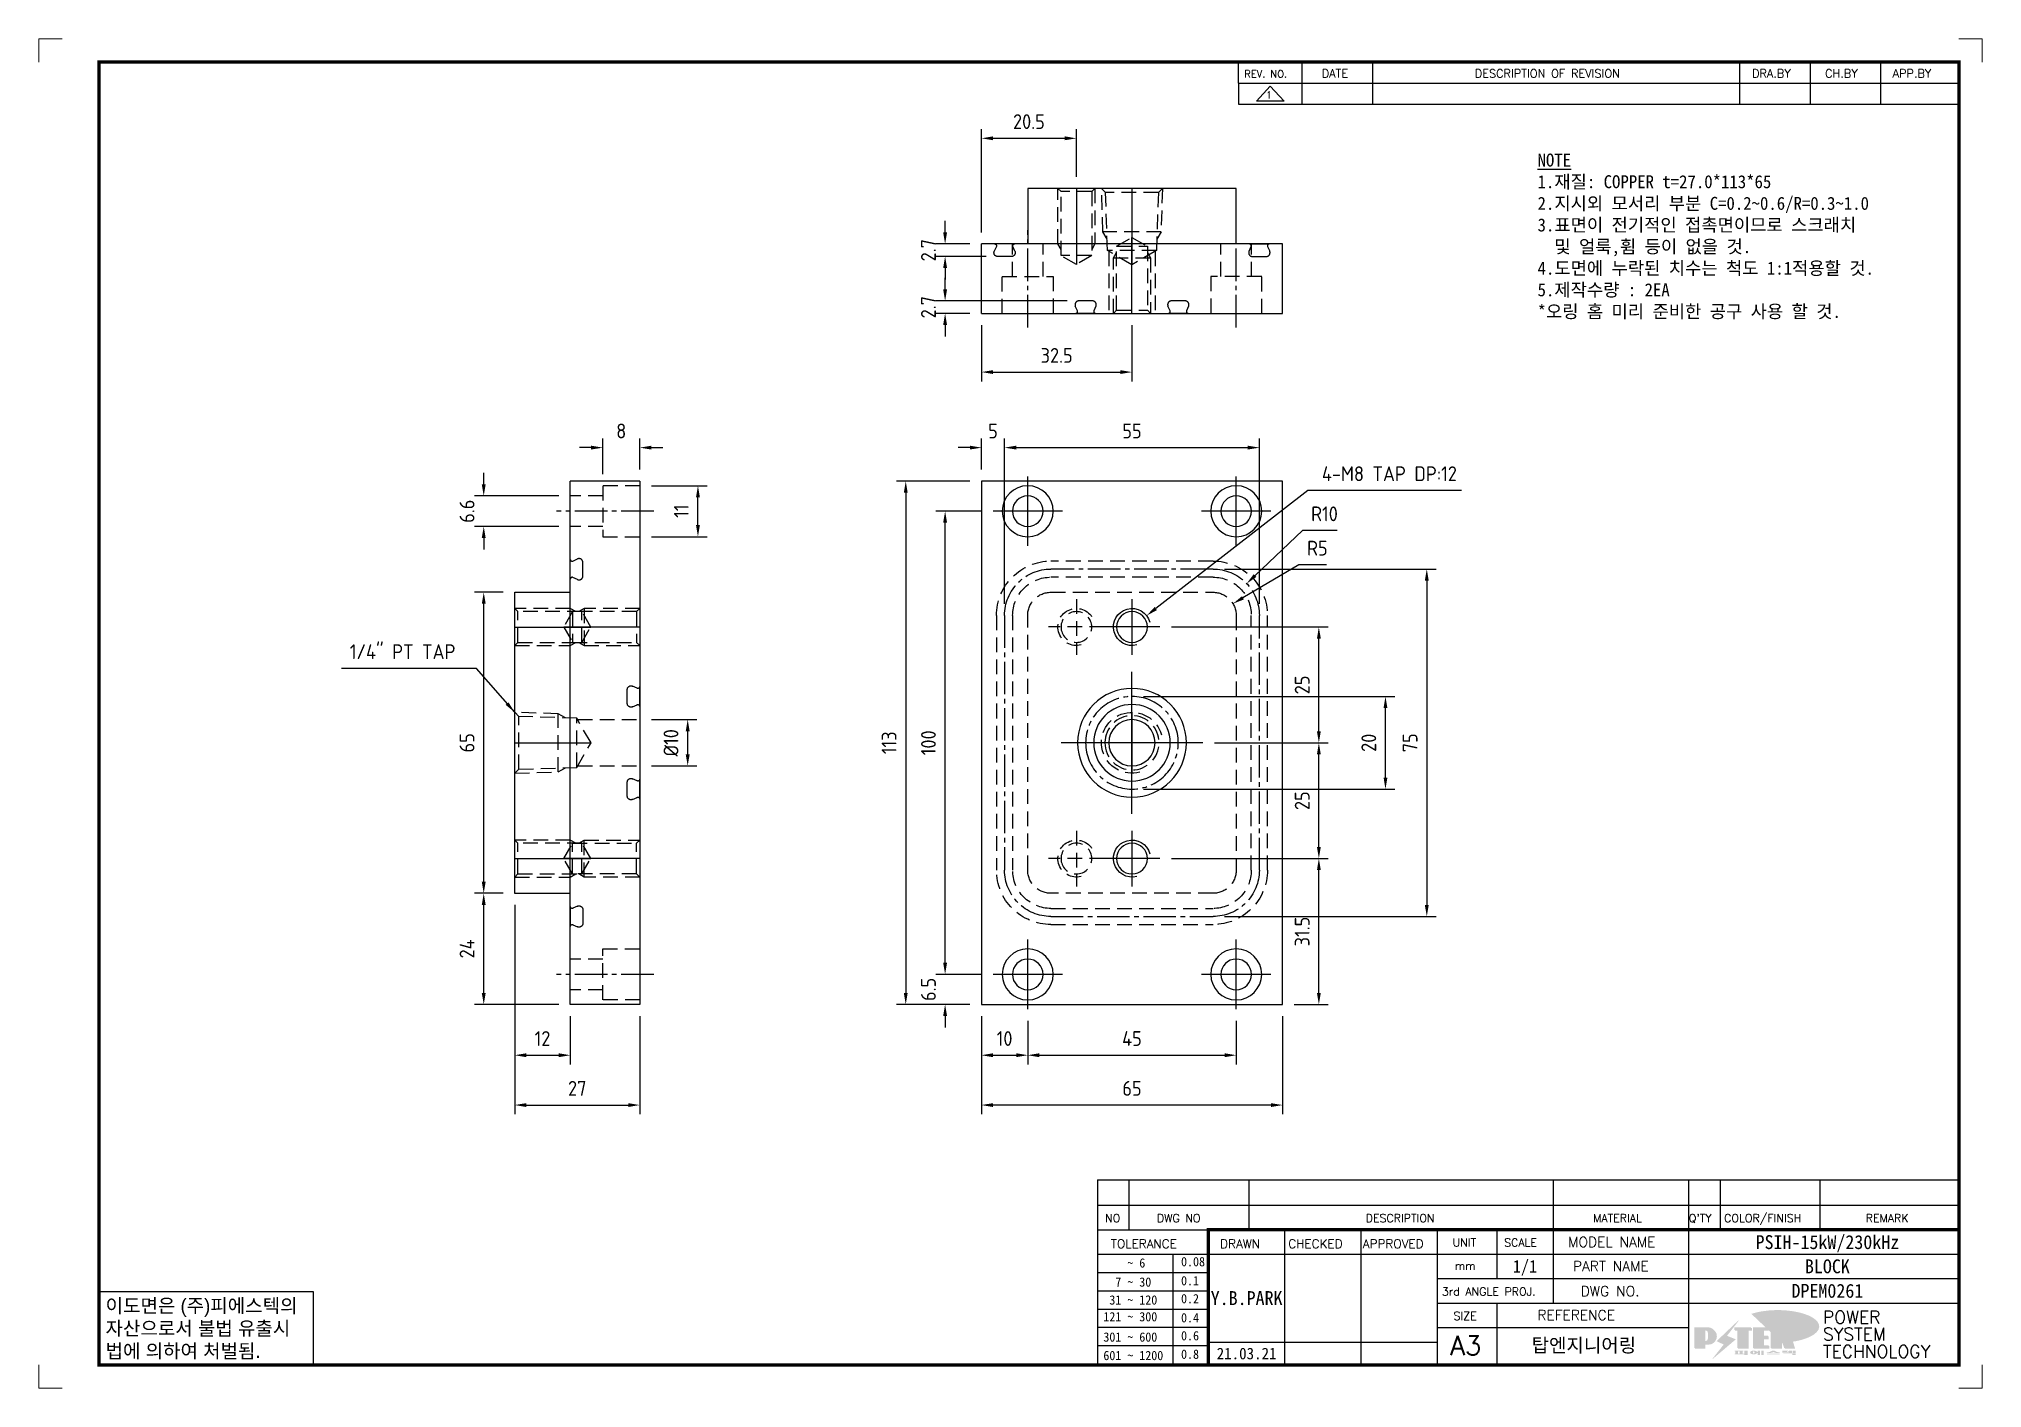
# Model space of a CAD drawing. Header units: millimetres. Extents: x -4251 to 2609, y -1673 to 4048.
# Drawn here: x 1030.8 to 1450.3, y -331.3 to -40 of the extents above; entities that cross this region are included whole.
import ezdxf
from ezdxf.enums import TextEntityAlignment as Align

# ---------------------------------------------------------------- set-up
doc = ezdxf.new("R2010")
doc.units = ezdxf.units.MM
for name, pattern in [('CENTER', [50.8, 31.75, -6.35, 6.35, -6.35]), ('CENTER1', [10, 7, -1, 1, -1]), ('HIDDEN2', [4.7625, 3.175, -1.5875]), ('HIDDENX2', [19.05, 12.7, -6.35])]:
    doc.linetypes.add(name, pattern=pattern)
for name, color, linetype in [('CENTER', 1, 'CENTER'), ('FORMAT-1', 7, 'Continuous'), ('line', 3, 'Continuous'), ('THIN', 3, 'Continuous')]:
    doc.layers.add(name, color=color, linetype=linetype)
doc.styles.add('h1', font='')
doc.styles.add('HAN', font='')
doc.styles.add('RC', font='simplex.shx')
doc.styles.add('ROMANT', font='simplex.shx')
doc.styles.add('RT', font='simplex.shx', dxfattribs={"oblique": 15})
doc.styles.get("Standard").update_dxf_attribs({"font": 'ISOCP.SHX', "bigfont": 'WHGTXT.SHX'})
doc.styles.get('h1').set_extended_font_data('New Gulim')
doc.styles.get('HAN').set_extended_font_data('GulimChe')
doc.dimstyles.new('PS-1', dxfattribs={"dimtxt": 3.2, "dimasz": 2.5, "dimexe": 2, "dimexo": 2.5, "dimgap": 2, "dimtad": 1, "dimtoh": 1, "dimrnd": 0.05, "dimzin": 12, "dimdsep": 46, "dimtxsty": 'Standard', "dimcen": 0, "dimclrt": 2, "dimazin": 3, "dimtfac": 1, "dimtofl": 0, "dimtmove": 0, "dimatfit": 3, "dimfxl": 0, "dimtolj": 1, "dimtzin": 0, "dimarcsym": 0})

msp = doc.modelspace()

# ---------------------------------------------------------------- texts
at = {"color": 2, "insert": (1354.2958, -64.7385, -0.0001), "char_height": 2.800095, "attachment_point": 1, "style": 'HAN'}
msp.add_mtext_dynamic_manual_height_columns('{\\LNOTE\\P}1.재질: COPPER t=27.0*113*65\\P2.지시외 모서리 부분 C=0.2~0.6/R=0.3~1.0\\P3.표면이 전기적인 접촉면이므로 스크래치\\P  및 얼룩,휨 등이 없을 것.\\P4.도면에 누락된 치수는 척도 1:1적용할 것.\\P{\\C1;5.제작수량 : 2EA\\P*오링 홈 미리 준비한 공구 사용 할 것.}', width=794.617376, gutter_width=769.2954, heights=[449.7266], dxfattribs=at)
at = {"color": 2, "insert": (1120.7088, -173.8814), "char_height": 3.2, "attachment_point": 9}
msp.add_mtext('\\A1;1/4" PT TAP', dxfattribs=at)

# ---------------------------------------------------------------- blocks, each defined once
blk = doc.blocks.new('*D781')
at = {"color": 0, "lineweight": -2}
for p, q in [((1234.24, -250.94), (1234.24, -261.39)), ((1244.24, -251.94), (1244.24, -261.39)), ((1236.74, -259.39), (1241.74, -259.39))]:
    blk.add_line(p, q, dxfattribs=at)
at = {"color": 0}
for points in [[(1236.74, -258.97), (1236.74, -259.81), (1234.24, -259.39)], [(1241.74, -258.97), (1241.74, -259.81), (1244.24, -259.39)]]:
    blk.add_solid(points, dxfattribs=at)
at = {"layer": 'DEFPOINTS', "color": 0}
for p in [(1234.24, -248.44), (1244.24, -249.44), (1244.24, -259.39)]:
    blk.add_point(p, dxfattribs=at)
at = {"color": 2, "insert": (1239.24, -255.79), "char_height": 3.2, "attachment_point": 5}
blk.add_mtext('\\A1;10', dxfattribs=at)
blk = doc.blocks.new('*D782')
at = {"color": 0, "lineweight": -2}
for p, q in [((1244.24, -251.94), (1244.24, -261.39)), ((1289.24, -251.94), (1289.24, -261.39)), ((1246.74, -259.39), (1286.74, -259.39))]:
    blk.add_line(p, q, dxfattribs=at)
at = {"color": 0}
for points in [[(1246.74, -258.97), (1246.74, -259.81), (1244.24, -259.39)], [(1286.74, -258.97), (1286.74, -259.81), (1289.24, -259.39)]]:
    blk.add_solid(points, dxfattribs=at)
at = {"layer": 'DEFPOINTS', "color": 0}
for p in [(1244.24, -249.44), (1289.24, -249.44), (1289.24, -259.39)]:
    blk.add_point(p, dxfattribs=at)
at = {"color": 2, "insert": (1266.74, -255.79), "char_height": 3.2, "attachment_point": 5}
blk.add_mtext('\\A1;45', dxfattribs=at)
blk = doc.blocks.new('*D783')
at = {"color": 0, "lineweight": -2}
for p, q in [((1234.24, -250.94), (1234.24, -272.15)), ((1299.24, -250.94), (1299.24, -272.15)), ((1296.74, -270.15), (1236.74, -270.15))]:
    blk.add_line(p, q, dxfattribs=at)
at = {"color": 0}
for points in [[(1236.74, -269.74), (1236.74, -270.57), (1234.24, -270.15)], [(1296.74, -269.74), (1296.74, -270.57), (1299.24, -270.15)]]:
    blk.add_solid(points, dxfattribs=at)
at = {"layer": 'DEFPOINTS', "color": 0}
for p in [(1234.24, -248.44), (1299.24, -248.44), (1234.24, -270.15)]:
    blk.add_point(p, dxfattribs=at)
at = {"color": 2, "insert": (1266.74, -266.55), "char_height": 3.2, "attachment_point": 5}
blk.add_mtext('\\A1;65', dxfattribs=at)
blk = doc.blocks.new('*D784')
at = {"color": 0, "lineweight": -2}
for p, q in [((1226.4, -239.44), (1226.4, -236.94)), ((1234.24, -241.94), (1224.4, -241.94)), ((1231.74, -248.44), (1224.4, -248.44)), ((1226.4, -250.94), (1226.4, -253.44))]:
    blk.add_line(p, q, dxfattribs=at)
at = {"color": 0}
for points in [[(1225.98, -239.44), (1226.82, -239.44), (1226.4, -241.94)], [(1225.98, -250.94), (1226.82, -250.94), (1226.4, -248.44)]]:
    blk.add_solid(points, dxfattribs=at)
at = {"layer": 'DEFPOINTS', "color": 0}
for p in [(1226.4, -241.94), (1236.74, -241.94), (1234.24, -248.44)]:
    blk.add_point(p, dxfattribs=at)
at = {"color": 2, "insert": (1222.8, -245.19), "char_height": 3.2, "attachment_point": 5, "rotation": 90}
blk.add_mtext('\\A1;6.5', dxfattribs=at)
blk = doc.blocks.new('*D785')
at = {"color": 0, "lineweight": -2}
for p, q in [((1234.24, -141.94), (1224.4, -141.94)), ((1226.4, -239.44), (1226.4, -144.44)), ((1234.24, -241.94), (1224.4, -241.94))]:
    blk.add_line(p, q, dxfattribs=at)
at = {"color": 0}
for points in [[(1225.98, -144.44), (1226.82, -144.44), (1226.4, -141.94)], [(1225.98, -239.44), (1226.82, -239.44), (1226.4, -241.94)]]:
    blk.add_solid(points, dxfattribs=at)
at = {"layer": 'DEFPOINTS', "color": 0}
for p in [(1226.4, -141.94), (1236.74, -141.94), (1236.74, -241.94)]:
    blk.add_point(p, dxfattribs=at)
at = {"color": 2, "insert": (1222.8, -191.94), "char_height": 3.2, "attachment_point": 5, "rotation": 90}
blk.add_mtext('\\A1;100', dxfattribs=at)
blk = doc.blocks.new('*D786')
at = {"color": 0, "lineweight": -2}
for p, q in [((1231.74, -135.44), (1215.9, -135.44)), ((1217.9, -137.94), (1217.9, -245.94)), ((1231.74, -248.44), (1215.9, -248.44))]:
    blk.add_line(p, q, dxfattribs=at)
at = {"color": 0}
for points in [[(1217.49, -137.94), (1218.32, -137.94), (1217.9, -135.44)], [(1217.49, -245.94), (1218.32, -245.94), (1217.9, -248.44)]]:
    blk.add_solid(points, dxfattribs=at)
at = {"layer": 'DEFPOINTS', "color": 0}
for p in [(1234.24, -135.44), (1217.9, -248.44), (1234.24, -248.44)]:
    blk.add_point(p, dxfattribs=at)
at = {"color": 2, "insert": (1214.3, -191.94), "char_height": 3.2, "attachment_point": 5, "rotation": 90}
blk.add_mtext('\\A1;113', dxfattribs=at)
blk = doc.blocks.new('*D787')
at = {"color": 0, "lineweight": -2}
for p, q in [((1275.24, -216.94), (1309.08, -216.94)), ((1307.08, -245.94), (1307.08, -219.44)), ((1301.74, -248.44), (1309.08, -248.44))]:
    blk.add_line(p, q, dxfattribs=at)
at = {"color": 0}
for points in [[(1306.67, -219.44), (1307.5, -219.44), (1307.08, -216.94)], [(1306.67, -245.94), (1307.5, -245.94), (1307.08, -248.44)]]:
    blk.add_solid(points, dxfattribs=at)
at = {"layer": 'DEFPOINTS', "color": 0}
for p in [(1272.74, -216.94), (1307.08, -216.94), (1299.24, -248.44)]:
    blk.add_point(p, dxfattribs=at)
at = {"color": 2, "insert": (1303.48, -232.69), "char_height": 3.2, "attachment_point": 5, "rotation": 90}
blk.add_mtext('\\A1;31.5', dxfattribs=at)
blk = doc.blocks.new('*D788')
at = {"color": 0, "lineweight": -2}
for p, q in [((1284.57, -191.94), (1309.08, -191.94)), ((1307.08, -214.44), (1307.08, -194.44)), ((1275.24, -216.94), (1309.08, -216.94))]:
    blk.add_line(p, q, dxfattribs=at)
at = {"color": 0}
for points in [[(1306.67, -194.44), (1307.5, -194.44), (1307.08, -191.94)], [(1306.67, -214.44), (1307.5, -214.44), (1307.08, -216.94)]]:
    blk.add_solid(points, dxfattribs=at)
at = {"layer": 'DEFPOINTS', "color": 0}
for p in [(1282.07, -191.94), (1307.08, -191.94), (1272.74, -216.94)]:
    blk.add_point(p, dxfattribs=at)
at = {"color": 2, "insert": (1303.48, -204.44), "char_height": 3.2, "attachment_point": 5, "rotation": 90}
blk.add_mtext('\\A1;25', dxfattribs=at)
blk = doc.blocks.new('*D789')
at = {"color": 0, "lineweight": -2}
for p, q in [((1275.24, -166.94), (1309.08, -166.94)), ((1307.08, -189.44), (1307.08, -169.44)), ((1284.57, -191.94), (1309.08, -191.94))]:
    blk.add_line(p, q, dxfattribs=at)
at = {"color": 0}
for points in [[(1306.67, -169.44), (1307.5, -169.44), (1307.08, -166.94)], [(1306.67, -189.44), (1307.5, -189.44), (1307.08, -191.94)]]:
    blk.add_solid(points, dxfattribs=at)
at = {"layer": 'DEFPOINTS', "color": 0}
for p in [(1272.74, -166.94), (1307.08, -166.94), (1282.07, -191.94)]:
    blk.add_point(p, dxfattribs=at)
at = {"color": 2, "insert": (1303.48, -179.44), "char_height": 3.2, "attachment_point": 5, "rotation": 90}
blk.add_mtext('\\A1;25', dxfattribs=at)
blk = doc.blocks.new('*D800')
at = {"color": 0, "lineweight": -2}
for p, q in [((1133.49, -226.94), (1133.49, -261.39)), ((1145.49, -250.94), (1145.49, -261.39)), ((1135.99, -259.39), (1142.99, -259.39))]:
    blk.add_line(p, q, dxfattribs=at)
at = {"color": 0}
for points in [[(1135.99, -258.97), (1135.99, -259.81), (1133.49, -259.39)], [(1142.99, -258.97), (1142.99, -259.81), (1145.49, -259.39)]]:
    blk.add_solid(points, dxfattribs=at)
at = {"layer": 'DEFPOINTS', "color": 0}
for p in [(1133.49, -224.44), (1145.49, -248.44), (1145.49, -259.39)]:
    blk.add_point(p, dxfattribs=at)
at = {"color": 2, "insert": (1139.49, -255.79), "char_height": 3.2, "attachment_point": 5}
blk.add_mtext('\\A1;12', dxfattribs=at)
blk = doc.blocks.new('*D801')
at = {"color": 0, "lineweight": -2}
for p, q in [((1133.49, -226.94), (1133.49, -272.15)), ((1160.49, -250.94), (1160.49, -272.15)), ((1135.99, -270.15), (1157.99, -270.15))]:
    blk.add_line(p, q, dxfattribs=at)
at = {"color": 0}
for points in [[(1135.99, -269.74), (1135.99, -270.57), (1133.49, -270.15)], [(1157.99, -269.74), (1157.99, -270.57), (1160.49, -270.15)]]:
    blk.add_solid(points, dxfattribs=at)
at = {"layer": 'DEFPOINTS', "color": 0}
for p in [(1133.49, -224.44), (1160.49, -248.44), (1160.49, -270.15)]:
    blk.add_point(p, dxfattribs=at)
at = {"color": 2, "insert": (1146.99, -266.55), "char_height": 3.2, "attachment_point": 5}
blk.add_mtext('\\A1;27', dxfattribs=at)
blk = doc.blocks.new('*D790')
at = {"color": 0, "lineweight": -2}
for p, q in [((1130.99, -224.44), (1124.8, -224.44)), ((1126.8, -245.94), (1126.8, -226.94)), ((1142.99, -248.44), (1124.8, -248.44))]:
    blk.add_line(p, q, dxfattribs=at)
at = {"color": 0}
for points in [[(1126.38, -226.94), (1127.22, -226.94), (1126.8, -224.44)], [(1126.38, -245.94), (1127.22, -245.94), (1126.8, -248.44)]]:
    blk.add_solid(points, dxfattribs=at)
at = {"layer": 'DEFPOINTS', "color": 0}
for p in [(1126.8, -224.44), (1133.49, -224.44), (1145.49, -248.44)]:
    blk.add_point(p, dxfattribs=at)
at = {"color": 2, "insert": (1123.2, -236.44), "char_height": 3.2, "attachment_point": 5, "rotation": 90}
blk.add_mtext('\\A1;24', dxfattribs=at)
blk = doc.blocks.new('*D802')
at = {"color": 0, "lineweight": -2}
for p, q in [((1130.99, -159.44), (1124.8, -159.44)), ((1126.8, -221.94), (1126.8, -161.94)), ((1130.99, -224.44), (1124.8, -224.44))]:
    blk.add_line(p, q, dxfattribs=at)
at = {"color": 0}
for points in [[(1126.38, -161.94), (1127.22, -161.94), (1126.8, -159.44)], [(1126.38, -221.94), (1127.22, -221.94), (1126.8, -224.44)]]:
    blk.add_solid(points, dxfattribs=at)
at = {"layer": 'DEFPOINTS', "color": 0}
for p in [(1126.8, -159.44), (1133.49, -159.44), (1133.49, -224.44)]:
    blk.add_point(p, dxfattribs=at)
at = {"color": 2, "insert": (1123.2, -191.94), "char_height": 3.2, "attachment_point": 5, "rotation": 90}
blk.add_mtext('\\A1;65', dxfattribs=at)
blk = doc.blocks.new('*D791')
at = {"color": 0, "lineweight": -2}
for p, q in [((1302.77, -153.52), (1290.7, -160.64)), ((1308.74, -153.52), (1302.77, -153.52))]:
    blk.add_line(p, q, dxfattribs=at)
at = {"color": 0}
blk.add_solid([(1290.49, -160.28), (1290.91, -160.99), (1288.55, -161.9)], dxfattribs=at)
at = {"layer": 'DEFPOINTS', "color": 0}
for p in [(1288.55, -161.9), (1284.24, -164.44)]:
    blk.add_point(p, dxfattribs=at)
at = {"color": 2, "insert": (1306.76, -149.92), "char_height": 3.2, "attachment_point": 5}
blk.add_mtext('\\A1;R5', dxfattribs=at)
blk = doc.blocks.new('*D803')
at = {"color": 0, "lineweight": -2}
for p, q in [((1162.99, -136.44), (1175.04, -136.44)), ((1173.04, -144.94), (1173.04, -138.94)), ((1162.99, -147.44), (1175.04, -147.44))]:
    blk.add_line(p, q, dxfattribs=at)
at = {"color": 0}
for points in [[(1172.63, -138.94), (1173.46, -138.94), (1173.04, -136.44)], [(1172.63, -144.94), (1173.46, -144.94), (1173.04, -147.44)]]:
    blk.add_solid(points, dxfattribs=at)
at = {"layer": 'DEFPOINTS', "color": 0}
for p in [(1160.49, -136.44), (1173.04, -136.44), (1160.49, -147.44)]:
    blk.add_point(p, dxfattribs=at)
at = {"color": 2, "insert": (1169.44, -141.94), "char_height": 3.2, "attachment_point": 5, "rotation": 90}
blk.add_mtext('\\A1;11', dxfattribs=at)
blk = doc.blocks.new('*D804')
at = {"color": 0, "lineweight": -2}
for p, q in [((1126.8, -136.14), (1126.8, -133.64)), ((1142.99, -138.64), (1124.8, -138.64)), ((1142.99, -145.24), (1124.8, -145.24)), ((1126.8, -147.74), (1126.8, -150.24))]:
    blk.add_line(p, q, dxfattribs=at)
at = {"color": 0}
for points in [[(1126.38, -136.14), (1127.22, -136.14), (1126.8, -138.64)], [(1126.38, -147.74), (1127.22, -147.74), (1126.8, -145.24)]]:
    blk.add_solid(points, dxfattribs=at)
at = {"layer": 'DEFPOINTS', "color": 0}
for p in [(1126.8, -138.64), (1145.49, -138.64), (1145.49, -145.24)]:
    blk.add_point(p, dxfattribs=at)
at = {"color": 2, "insert": (1123.2, -141.94), "char_height": 3.2, "attachment_point": 5, "rotation": 90}
blk.add_mtext('\\A1;6.6', dxfattribs=at)
blk = doc.blocks.new('*D805')
at = {"color": 0, "lineweight": -2}
for p, q in [((1149.99, -128.22), (1147.49, -128.22)), ((1152.49, -133.94), (1152.49, -126.22)), ((1160.49, -132.94), (1160.49, -126.22)), ((1162.99, -128.22), (1165.49, -128.22))]:
    blk.add_line(p, q, dxfattribs=at)
at = {"color": 0}
for points in [[(1149.99, -127.8), (1149.99, -128.63), (1152.49, -128.22)], [(1162.99, -127.8), (1162.99, -128.63), (1160.49, -128.22)]]:
    blk.add_solid(points, dxfattribs=at)
at = {"layer": 'DEFPOINTS', "color": 0}
for p in [(1160.49, -128.22), (1152.49, -136.44), (1160.49, -135.44)]:
    blk.add_point(p, dxfattribs=at)
at = {"color": 2, "insert": (1156.49, -124.62), "char_height": 3.2, "attachment_point": 5}
blk.add_mtext('\\A1;8', dxfattribs=at)
blk = doc.blocks.new('*D792')
at = {"color": 0, "lineweight": -2}
for p, q in [((1304.7, -137.48), (1271.88, -162.96)), ((1337.91, -137.48), (1304.7, -137.48))]:
    blk.add_line(p, q, dxfattribs=at)
at = {"color": 0}
blk.add_solid([(1271.62, -162.63), (1272.13, -163.29), (1269.9, -164.49)], dxfattribs=at)
at = {"layer": 'DEFPOINTS', "color": 0}
for p in [(1269.9, -164.49), (1263.58, -169.4)]:
    blk.add_point(p, dxfattribs=at)
at = {"color": 2, "insert": (1322.31, -133.86), "char_height": 3.2, "attachment_point": 5}
blk.add_mtext('\\A1;4-M8 TAP DP:12', dxfattribs=at)
blk = doc.blocks.new('*D793')
at = {"color": 0, "lineweight": -2}
for p, q in [((1226.4, -94.05), (1226.4, -91.55)), ((1252.75, -96.55), (1224.4, -96.55)), ((1231.74, -99.25), (1224.4, -99.25)), ((1226.4, -101.75), (1226.4, -104.25))]:
    blk.add_line(p, q, dxfattribs=at)
at = {"color": 0}
for points in [[(1225.98, -94.05), (1226.82, -94.05), (1226.4, -96.55)], [(1225.98, -101.75), (1226.82, -101.75), (1226.4, -99.25)]]:
    blk.add_solid(points, dxfattribs=at)
at = {"layer": 'DEFPOINTS', "color": 0}
for p in [(1226.4, -99.25), (1234.24, -99.25), (1255.25, -96.55)]:
    blk.add_point(p, dxfattribs=at)
at = {"color": 2, "insert": (1222.8, -97.9), "char_height": 3.2, "attachment_point": 5, "rotation": 90}
blk.add_mtext('\\A1;2.7', dxfattribs=at)
blk = doc.blocks.new('*D794')
at = {"color": 0, "lineweight": -2}
for p, q in [((1226.4, -81.75), (1226.4, -79.25)), ((1231.74, -84.25), (1224.4, -84.25)), ((1235.25, -86.95), (1224.4, -86.95)), ((1226.4, -89.45), (1226.4, -91.95))]:
    blk.add_line(p, q, dxfattribs=at)
at = {"color": 0}
for points in [[(1225.98, -81.75), (1226.82, -81.75), (1226.4, -84.25)], [(1225.98, -89.45), (1226.82, -89.45), (1226.4, -86.95)]]:
    blk.add_solid(points, dxfattribs=at)
at = {"layer": 'DEFPOINTS', "color": 0}
for p in [(1226.4, -84.25), (1234.24, -84.25), (1237.75, -86.95)]:
    blk.add_point(p, dxfattribs=at)
at = {"color": 2, "insert": (1222.8, -85.6), "char_height": 3.2, "attachment_point": 5, "rotation": 90}
blk.add_mtext('\\A1;2.7', dxfattribs=at)
blk = doc.blocks.new('*D795')
at = {"color": 0, "lineweight": -2}
for p, q in [((1231.74, -128.22), (1229.24, -128.22)), ((1234.24, -132.94), (1234.24, -126.22)), ((1239.24, -161.94), (1239.24, -126.22)), ((1241.74, -128.22), (1244.24, -128.22))]:
    blk.add_line(p, q, dxfattribs=at)
at = {"color": 0}
for points in [[(1231.74, -127.8), (1231.74, -128.63), (1234.24, -128.22)], [(1241.74, -127.8), (1241.74, -128.63), (1239.24, -128.22)]]:
    blk.add_solid(points, dxfattribs=at)
at = {"layer": 'DEFPOINTS', "color": 0}
for p in [(1239.24, -128.22), (1234.24, -135.44), (1239.24, -164.44)]:
    blk.add_point(p, dxfattribs=at)
at = {"color": 2, "insert": (1236.74, -124.62), "char_height": 3.2, "attachment_point": 5}
blk.add_mtext('\\A1;5', dxfattribs=at)
blk = doc.blocks.new('*D796')
at = {"color": 0, "lineweight": -2}
for p, q in [((1239.24, -161.94), (1239.24, -126.22)), ((1241.74, -128.22), (1291.74, -128.22)), ((1294.24, -161.94), (1294.24, -126.22))]:
    blk.add_line(p, q, dxfattribs=at)
at = {"color": 0}
for points in [[(1241.74, -127.8), (1241.74, -128.63), (1239.24, -128.22)], [(1291.74, -127.8), (1291.74, -128.63), (1294.24, -128.22)]]:
    blk.add_solid(points, dxfattribs=at)
at = {"layer": 'DEFPOINTS', "color": 0}
for p in [(1294.24, -128.22), (1239.24, -164.44), (1294.24, -164.44)]:
    blk.add_point(p, dxfattribs=at)
at = {"color": 2, "insert": (1266.74, -124.62), "char_height": 3.2, "attachment_point": 5}
blk.add_mtext('\\A1;55', dxfattribs=at)
blk = doc.blocks.new('*D797')
at = {"color": 0, "lineweight": -2}
for p, q in [((1303.57, -146.11), (1293.31, -155.84)), ((1311.01, -146.11), (1303.57, -146.11))]:
    blk.add_line(p, q, dxfattribs=at)
at = {"color": 0}
blk.add_solid([(1293.02, -155.54), (1293.6, -156.14), (1291.5, -157.56)], dxfattribs=at)
at = {"layer": 'DEFPOINTS', "color": 0}
for p in [(1291.5, -157.56), (1284.24, -164.44)]:
    blk.add_point(p, dxfattribs=at)
at = {"color": 2, "insert": (1308.29, -142.51), "char_height": 3.2, "attachment_point": 5}
blk.add_mtext('\\A1;R10', dxfattribs=at)
blk = doc.blocks.new('*D806')
at = {"color": 0, "lineweight": -2}
for p, q in [((1162.99, -186.94), (1172.83, -186.94)), ((1170.83, -194.44), (1170.83, -189.44)), ((1162.99, -196.94), (1172.83, -196.94))]:
    blk.add_line(p, q, dxfattribs=at)
at = {"color": 0}
for points in [[(1170.41, -189.44), (1171.25, -189.44), (1170.83, -186.94)], [(1170.41, -194.44), (1171.25, -194.44), (1170.83, -196.94)]]:
    blk.add_solid(points, dxfattribs=at)
at = {"layer": 'DEFPOINTS', "color": 0}
for p in [(1160.49, -186.94), (1170.83, -186.94), (1160.49, -196.94)]:
    blk.add_point(p, dxfattribs=at)
at = {"color": 2, "insert": (1167.23, -191.94), "char_height": 3.2, "attachment_point": 5, "rotation": 90}
blk.add_mtext('\\A1;%%c10', dxfattribs=at)
blk = doc.blocks.new('re3')
at = {"color": 180}
for p, q in [((0, 0), (0, -4.55)), ((6.87, -0.64), (3.86, -3.91)), ((9.88, -3.91), (3.86, -3.91)), ((6.87, -0.64), (9.88, -3.91)), ((13.74, -4.55), (13.74, 0)), ((28.97, -4.55), (28.97, 0)), ((108.25, -4.55), (108.25, 0)), ((123.49, -4.55), (123.49, 0)), ((138.64, -4.55), (138.64, 0)), ((0, -4.55), (155.53, -4.55))]:
    blk.add_line(p, q, dxfattribs=at)
at = {"color": 2, "style": 'RC', "oblique": 15}
blk.add_attdef('REV.NO', text='', height=1.56, dxfattribs=at).set_placement((6.59, -2.56), align=Align.MIDDLE_CENTER)
blk.add_attdef('-1', text='', height=1.56, dxfattribs=at).set_placement((9.37, -1.66), align=Align.MIDDLE_LEFT)
at = {"color": 2, "style": 'HAN'}
for tag, p in [('REV.-DATE', (21.36, -2.28)), ('DRA.BY', (115.87, -2.28)), ('CH.BY', (131.07, -2.28)), ('APP.BY', (147.09, -2.28))]:
    blk.add_attdef(tag, text='', height=2.5, dxfattribs=at).set_placement(p, align=Align.MIDDLE_CENTER)
blk.add_attdef('DESCRIPTION-OF-REVISION', text='', height=2.5, dxfattribs=at).set_placement((31.61, -2.28), align=Align.MIDDLE_LEFT)
blk = doc.blocks.new('no3')
at = {"color": 180}
for p, q in [((0, 5.5), (0, 0)), ((0, 5.5), (186, 5.5)), ((6.79, 5.5), (6.79, 0)), ((32.74, 0.11), (32.74, 5.5)), ((98.4, 5.5), (98.4, 0)), ((127.61, 5.5), (127.61, 0)), ((134.43, 5.5), (134.43, 0)), ((155.98, 5.5), (155.98, 0))]:
    blk.add_line(p, q, dxfattribs=at)
at = {"color": 2, "style": 'HAN'}
for tag, p in [('PART-NO', (19.76, 2.75)), ('MATERIAL', (111.38, 2.75)), ("Q'TY", (131.02, 2.75)), ('COLOR/FINISH', (145.2, 2.75)), ('REMARK', (170.76, 2.75))]:
    blk.add_attdef(tag, text='', height=2.9, dxfattribs=at).set_placement(p, align=Align.MIDDLE_CENTER)
blk.add_attdef('DESCRIPTION', text='', height=2.9, dxfattribs=at).set_placement((34.51, 2.75), align=Align.MIDDLE_LEFT)
at = {"color": 2, "style": 'RT', "oblique": 15}
blk.add_attdef('NO', text='', height=1.74, dxfattribs=at).set_placement((3.38, 2.51), align=Align.MIDDLE_CENTER)
blk = doc.blocks.new('t3')
for p, q in [((0, 15.88), (46.25, 15.88)), ((0, 15.88), (0, 0)), ((46.25, 15.88), (46.25, 0)), ((0, 0), (46.25, 0))]:
    blk.add_line(p, q)
at = {"color": 1, "style": 'h1'}
for s, p in [('이도면은 (주)피에스텍의', (1.4, 11.29)), ('자산으로서 불법 유출시', (1.4, 6.41)), ('법에 의하여 처벌됨.', (1.4, 1.52))]:
    blk.add_text(s, height=3, dxfattribs=at).set_placement(p)
blk = doc.blocks.new('new LOGO')
at = {"layer": 'line'}
h = blk.add_hatch(color=1, dxfattribs=at)
h.paths.add_polyline_path([(41.5, 16.4), (54.3, 16.4, 1), (54.3, 82.9), (0, 82.9), (0, -0.1), (41.5, -0.1)])
h.paths.add_polyline_path([(41.5, 27.9), (41.5, 71.9), (43.6, 71.9, -0.414214), (54.6, 60.9), (54.6, 38.9, -0.414214), (43.6, 27.9)], flags=16)
h.paths.add_polyline_path([(214.7, 71.9), (227.5, 71.9), (227.5, 82.9), (159.7, 82.9), (159.7, 71.9), (172.5, 71.9), (172.5, -0.1), (214.7, -0.1)])
h.paths.add_polyline_path([(276, 37.4), (294.8, 37.4), (294.8, 49.1), (276, 49.1), (276, 71.9), (294.8, 71.9), (294.8, 82.9), (234.5, 82.9), (234.5, -0.1), (297, -0.1), (297, 10.9), (276, 10.9)])
h.paths.add_polyline_path([(347.2, 35.2), (359.7, -0.1), (400.5, -0.1), (379.6, 66.8), (399.7, 82.9), (380.6, 82.9), (347.2, 61.6), (347.2, 82.9), (305.5, 82.9), (305.5, -0.1), (347.2, -0.1)])
h = blk.add_hatch(color=250, dxfattribs=at)
h.paths.add_polyline_path([(44.5, 69.4), (46.6, 69.4, -0.129793), (52, 68, 0.221832), (43.6, 71.9), (41.5, 71.9), (41.5, 27.9), (43.6, 27.9, 0.02048), (44.5, 28)], flags=17)
h.paths.add_polyline_path([(44.5, 13.9), (57.3, 13.9, 0.72362), (77.1, 73.9, -0.679777), (54.3, 16.4), (41.5, 16.4), (41.5, -0.1), (3, -0.1), (3, -2.6), (44.5, -2.6)])
h.paths.add_polyline_path([(117.9, 14.2), (71.5, -44.4), (77.1, -39.6), (120.8, 15.6), (92, 28.9), (173.3, 106), (177.5, 111.4), (89.1, 27.6)])
h.paths.add_polyline_path([(162.7, 71.9), (162.7, 69.4), (172.5, 69.4), (172.5, 71.9)], flags=17)
h.paths.add_polyline_path([(217.7, 69.4), (230.5, 69.4), (230.5, 80.4), (227.5, 80.4), (227.5, 71.9), (214.7, 71.9), (214.7, -0.1), (175.5, -0.1), (175.5, -2.6), (217.7, -2.6)])
h.paths.add_polyline_path([(297.8, 46.6), (294.8, 46.6), (294.8, 37.4), (276, 37.4), (276, 10.9), (279, 10.9), (279, 34.9), (297.8, 34.9)])
h.paths.add_polyline_path([(300, 8.4), (297, 8.4), (297, -0.1), (237.5, -0.1), (237.5, -2.6), (300, -2.6)])
h.paths.add_polyline_path([(297.8, 80.4), (294.8, 80.4), (294.8, 71.9), (276, 71.9), (276, 49.1), (279, 49.1), (279, 69.4), (297.8, 69.4)])
h.paths.add_polyline_path([(350.2, 80.4), (347.2, 80.4), (347.2, 61.6), (350.2, 63.5)])
h.paths.add_polyline_path([(350.2, 26.7), (347.2, 35.2), (347.2, -0.1), (308.5, -0.1), (308.5, -2.6), (350.2, -2.6)])
h.paths.add_polyline_path([(402.7, 80.4), (396.5, 80.4), (379.6, 66.8), (400.5, -0.1), (361.8, -0.1), (362.7, -2.6), (403.5, -2.6), (382.6, 64.3)])
blk.add_hatch(color=5, dxfattribs=at).paths.add_polyline_path([(166.3, 35), (131, 49), (180.4, 112.7), (92, 28.9), (120.8, 15.6), (74.4, -43)])
h = blk.add_hatch(color=253, dxfattribs=at)
edge = h.paths.add_edge_path()
edge.add_ellipse((333.9, 86.4), major_axis=(-165.9, 0), ratio=0.39426, start_angle=111.51268, end_angle=334.46902)
edge.add_ellipse((314.1, 81.2), major_axis=(-153.7, 0), ratio=0.40699, start_angle=121.30662, end_angle=327.74369, ccw=False)
edge.add_line((394, 27.8), (394.7, 25.6))
h = blk.add_hatch(color=250, dxfattribs=at)
edge = h.paths.add_edge_path()
edge.add_ellipse((237.8, -17.6), major_axis=(-14.3, 0), ratio=0.526336, start_angle=192.2456, end_angle=269.07481)
edge.add_line((238.1, -10.1), (237.6, -10.1))
edge.add_ellipse((237.8, -17.6), major_axis=(-14.3, 0), ratio=0.526336, start_angle=270.92519, end_angle=449.07481)
edge.add_line((237.6, -25.1), (238.1, -25.1))
edge.add_ellipse((237.8, -17.6), major_axis=(-14.3, 0), ratio=0.526336, start_angle=450.92519, end_angle=527.7544)
edge.add_line((251.7, -19.2), (254.1, -19.2))
edge.add_line((254.1, -19.2), (254.1, -27.1))
edge.add_line((254.1, -27.1), (263.1, -27.1))
edge.add_line((263.1, -27.1), (263.1, -10.1))
edge.add_line((263.1, -10.1), (254.1, -10.1))
edge.add_line((254.1, -10.1), (254.1, -16))
edge.add_line((254.1, -16), (251.7, -16))
h.paths.add_polyline_path([(241, -16.4), (241, -18.7, -1), (234.4, -18.7), (234.4, -16.4, -1)], flags=16)
h.paths.add_polyline_path([(278.2, -10.1), (268.1, -10.1), (268.1, -27.1), (278.2, -27.1)])
h.paths.add_polyline_path([(310.3, -10.1), (310.3, -11.1, -0.157169), (289.3, -17.5), (294, -19.9, 0.128407), (316.3, -15.9, 0.128407), (338.6, -19.9), (343.3, -17.5, -0.157169), (322.2, -11.1), (322.2, -10.1)])
h.paths.add_polyline_path([(342.1, -25.1), (342.1, -22.3), (290.4, -22.3), (290.4, -25.1)])
h.paths.add_polyline_path([(352, -10.1), (352, -16.2, 0.414214), (354, -18.2), (378.7, -18.2), (378.7, -19.6), (390.2, -19.6), (390.2, -10.1), (378.7, -10.1), (378.7, -13.6), (374.7, -13.6), (374.7, -15.1), (378.7, -15.1), (378.7, -16.2), (364.7, -16.2), (364.7, -15.1), (371.2, -15.1), (371.2, -13.6), (364.7, -13.6), (364.7, -12.6), (374.7, -12.6), (374.7, -10.1)])
h.paths.add_polyline_path([(393.8, -10.1), (393.8, -19.6), (405, -19.6), (405, -10.1)])
h.paths.add_polyline_path([(405, -27.1), (405, -20.9), (356.8, -20.9), (356.8, -23), (391.8, -23), (391.8, -27.1)])
h.paths.add_polyline_path([(200.4, -10.1), (200.4, -22.3), (193.2, -22.3), (193.2, -12.6), (196.6, -12.6), (196.6, -10.1), (161, -10.1), (161, -12.6), (164.5, -12.6), (164.5, -22.3), (161, -22.3), (161, -25.1), (200.4, -25.1), (200.4, -27.1), (213.9, -27.1), (213.9, -10.1)])
h.paths.add_polyline_path([(182, -12.6), (175.6, -12.6), (175.6, -22.3), (182, -22.3)], flags=17)
blk = doc.blocks.new('format-3')
at = {"color": 3, "lineweight": 9}
for p, q in [((0, 286.3), (0, 291.3)), ((5, 291.3), (0, 291.3)), ((414.5, 291.3), (419.5, 291.3)), ((419.5, 286.3), (419.5, 291.3)), ((0, 5), (0, 0)), ((419.5, 5), (419.5, 0)), ((5, 0), (0, 0)), ((414.5, 0), (419.5, 0))]:
    blk.add_line(p, q, dxfattribs=at)
at = {"color": 180}
for p, q in [((258.97, 281.75), (258.97, 286.3)), ((272.71, 281.75), (272.71, 286.3)), ((287.94, 281.75), (287.94, 286.3)), ((367.22, 281.75), (367.22, 286.3)), ((382.45, 281.75), (382.45, 286.3)), ((397.61, 281.75), (397.61, 286.3)), ((258.97, 281.75), (414.5, 281.75)), ((228.5, 39.49), (228.5, 5)), ((228.5, 39.49), (414.5, 39.49)), ((235.29, 39.49), (235.29, 34.21)), ((261.24, 34.21), (261.24, 39.49)), ((326.9, 39.49), (326.9, 34.21)), ((356.11, 39.49), (356.11, 34.21)), ((362.93, 39.49), (362.93, 34.21)), ((384.48, 39.49), (384.48, 34.21)), ((228.5, 34.21), (252.48, 34.21)), ((268.96, 5), (268.96, 34.21)), ((285.45, 5), (285.45, 34.21)), ((301.94, 5), (301.94, 34.21)), ((314.72, 34.21), (314.72, 23.65)), ((326.9, 34.21), (326.9, 18.37)), ((356.11, 34.21), (356.11, 5)), ((228.5, 28.93), (252.48, 28.93)), ((244.89, 5.23), (244.89, 28.93)), ((252.48, 28.93), (414.5, 28.93)), ((228.5, 24.98), (252.48, 24.98)), ((228.5, 21.03), (252.48, 21.03)), ((301.94, 23.65), (414.5, 23.65)), ((228.5, 17.08), (252.48, 17.08)), ((301.94, 18.37), (414.5, 18.37)), ((314.72, 18.37), (314.72, 5)), ((228.5, 13.13), (252.48, 13.13)), ((301.94, 13.09), (356.11, 13.09)), ((228.5, 9.18), (252.48, 9.18)), ((252.48, 9.95), (301.94, 9.95))]:
    blk.add_line(p, q, dxfattribs=at)
at = {"const_width": 0.7}
blk.add_lwpolyline([(252.48, 5), (252.48, 34.21), (414.5, 34.21)], dxfattribs=at)
at = {"layer": 'FORMAT-1', "const_width": 0.7}
blk.add_lwpolyline([(13, 5), (13, 286.3), (414.5, 286.3), (414.5, 5)], close=True, dxfattribs=at)
blk.add_blockref('t3', (13, 5))
at = {"xscale": 0.05400000000000027, "yscale": 0.05400000000000027, "zscale": 0.05400000000000027}
blk.add_blockref('new LOGO', (357.35, 8.65), dxfattribs=at)
at = {"color": 2}
for s, height, style, p in [('REV. NO.', 1.56, 'RC', (260.23, 282.95)), ('DATE', 1.788, 'RC', (276.95, 282.94)), ('DESCRIPTION OF REVISION', 1.7875, 'RC', (309.98, 282.94)), ('DRA.BY', 1.788, 'RC', (369.83, 282.94)), ('CH.BY', 1.788, 'RC', (385.59, 282.94)), ('APP.BY', 1.788, 'RC', (400.18, 282.94)), ('COLOR/FINISH', 1.7424, 'RC', (363.8, 35.83)), ('NO', 1.742, 'RC', (230.16, 35.83)), ('DWG NO', 1.742, 'RC', (241.36, 35.83)), ('DESCRIPTION', 1.7424, 'RC', (286.43, 35.83)), ('MATERIAL', 1.742, 'RC', (335.52, 35.83)), ("Q'TY", 1.742, 'RC', (356.17, 35.83)), ('REMARK', 1.742, 'RC', (394.37, 35.83)), (' TOLERANCE', 1.9, 'RC', (230.11, 30.22)), ('DRAWN', 1.9, 'RC', (255, 30.22)), ('CHECKED', 1.9, 'RC', (269.71, 30.22)), ('APPROVED', 1.9, 'RC', (285.8, 30.22)), ('UNIT', 1.742, 'RC', (305.19, 30.55)), ('SCALE', 1.742, 'RC', (316.32, 30.55)), ('MODEL NAME', 2.178, 'RC', (330.12, 30.46)), ('    ~ 6', 2, 'HAN', (229.8, 26.03)), ('0.08', 2, 'HAN', (246.57, 26.31)), ('mm', 1.742, 'RC', (305.67, 25.56)), ('PART NAME', 2.178, 'RC', (331.17, 25.24)), ('  7 ~ 30', 2, 'HAN', (229.8, 21.91)), ('0.1', 2, 'HAN', (246.57, 22.2)), ('3rd ANGLE PROJ.', 1.7424, 'RC', (302.87, 19.97)), ('DWG NO.', 2.178, 'RC', (332.84, 19.85)), (' 31 ~ 120', 2, 'HAN', (229.8, 18.04)), ('0.2', 2, 'HAN', (246.57, 18.32)), ('REFERENCE', 2.178, 'RC', (323.52, 14.69)), ('121 ~ 300', 2, 'HAN', (229.8, 14.42)), ('0.4', 2, 'HAN', (246.57, 14.2)), ('SIZE', 1.742, 'RC', (305.39, 14.71)), ('301 ~ 600', 2, 'HAN', (229.8, 10.04)), ('0.6', 2, 'HAN', (246.57, 10.32)), ('601 ~ 1200', 2, 'HAN', (229.8, 6.05)), ('0.8', 2, 'HAN', (246.57, 6.33))]:
    blk.add_text(s, height=height, dxfattribs=dict(at, style=style)).set_placement(p)
at = {"style": 'ROMANT'}
for s, p in [('SYSTEM', (385.15, 10.31)), ('POWER', (385.15, 13.96)), ('TECHNOLOGY', (385.15, 6.56))]:
    blk.add_text(s, height=2.7, dxfattribs=at).set_placement(p)
at = {"color": 2, "lineweight": 25, "style": 'RC'}
blk.add_text('A3', height=4.182, dxfattribs=at).set_placement((304.61, 7.14))
at = {"style": 'HAN'}
for tag, height, p in [('MODEL-NAME', 3, (386.1, 31.53)), ('SCALE', 2.7, (320.81, 26.29)), ('PART-NAME', 3, (386.1, 26.29)), ('CH-BY', 3, (277.21, 19.44)), ('DWG-NO', 3, (386.1, 21.01)), ('DRA-BY', 3, (260.72, 19.44)), ('APP-BY', 3, (293.7, 19.44)), ('DRA-DATE', 2.5, (260.72, 7.47)), ('CH-DATE', 2.5, (277.21, 7.47)), ('APP-DATE', 2.5, (293.7, 7.47)), ('관련업체', 3, (333.52, 9.26))]:
    blk.add_attdef(tag, text='', height=height, dxfattribs=at).set_placement(p, align=Align.MIDDLE_CENTER)
blk = doc.blocks.new('A$C4A8E0548')
at = {"color": 2, "linetype": 'HIDDENX2'}
for p, q in [((-2.23, 1.13), (-1.78, 2.14)), ((-2.14, 2.7), (2.14, 2.7)), ((-1.5, 0), (1.5, 0)), ((1.78, 2.14), (2.23, 1.13))]:
    blk.add_line(p, q, dxfattribs=at)
for centre, radius, start, end in [((-1.5, 0.8), 0.8, 156, 228.5904), ((-2.14, 2.3), 0.4, 336, 90), ((-1.5, 0.8), 0.8, 228.5904, 270), ((1.5, 0.8), 0.8, 270, 311.4096), ((2.14, 2.3), 0.4, 90, 204), ((1.5, 0.8), 0.8, 311.4096, 24)]:
    blk.add_arc(centre, radius, start, end, dxfattribs=at)
blk = doc.blocks.new('A$C747E3D60')
at = {"color": 1}
for p, q in [((0, 9), (-45, 9)), ((-45, 9), (-45, -3)), ((0, -3), (0, 9)), ((10, -3), (-55, -3)), ((-55, -18), (-55, -3)), ((10, -18), (10, -3))]:
    blk.add_line(p, q, dxfattribs=at)
at = {"color": 1, "linetype": 'CENTER1'}
for p, q in [((-45, -21), (-45, 0)), ((0, -21), (0, 0))]:
    blk.add_line(p, q, dxfattribs=at)
at = {"color": 2, "linetype": 'HIDDEN2'}
for p, q in [((-48.3, -10), (-48.3, -3)), ((-41.7, -10), (-41.7, -3)), ((-16.22, -0.4), (-28.78, -0.4)), ((-25.82, -3.5), (-19.18, -3.5)), ((-3.3, -10), (-3.3, -3)), ((3.3, -10), (3.3, -3)), ((-17.2, -4.41), (-27.8, -4.41)), ((-27.5, -4.59), (-27.5, -18)), ((-26.5, -6), (-18.5, -6)), ((-17.5, -4.59), (-17.5, -18))]:
    blk.add_line(p, q, dxfattribs=at)
at = {"color": 250, "linetype": 'HIDDEN2'}
for p, q in [((-30.5, -3, 0), (-38.5, -3, 0)), ((-31.18, -5.5, 0), (-37.82, -5.5, 0))]:
    blk.add_line(p, q, dxfattribs=at)
at = {"color": 250, "linetype": 'HIDDEN2', "elevation": 0}
for points in [[(-37.82, -4.17), (-38.5, -3), (-38.5, 9)], [(-30.5, 9), (-31.18, 8.32), (-37.82, 8.32), (-38.5, 9)], [(-30.5, 9), (-30.5, -3), (-31.18, -4.17)], [(-31.18, 8.32), (-31.18, -5.5), (-34.5, -7.42), (-37.82, -5.5), (-37.82, 8.32)]]:
    blk.add_lwpolyline(points, dxfattribs=at)
at = {"color": 2, "linetype": 'HIDDEN2'}
for points in [[(-27.88, -1.97), (-28.78, -0.4), (-29.08, 9)], [(-15.92, 9), (-16.81, 8.12), (-28.19, 8.12), (-29.08, 9)], [(-15.92, 9), (-16.22, -0.4), (-17.12, -1.97)], [(-16.81, 8.12), (-17.2, -4.41), (-22.5, -7.47), (-27.8, -4.41), (-28.19, 8.12)], [(-25.82, -17.32), (-25.82, -3.5), (-22.5, -1.58), (-19.18, -3.5), (-19.18, -17.32)], [(-26.5, -18), (-26.5, -6), (-25.82, -4.83)], [(-19.18, -4.83), (-18.5, -6), (-18.5, -18)], [(-50.5, -18), (-50.5, -10), (-39.5, -10), (-39.5, -18)], [(5.5, -18), (5.5, -10), (-5.5, -10), (-5.5, -18)], [(-26.5, -18), (-25.82, -17.32), (-19.18, -17.32), (-18.5, -18)]]:
    blk.add_lwpolyline(points, dxfattribs=at)
at = {"color": 1}
blk.add_lwpolyline([(-55, -18), (10, -18)], dxfattribs=at)
at = {"layer": 'CENTER', "color": 250}
blk.add_line((-34.5, 9, 0), (-34.5, -7.42, 0), dxfattribs=at)
at = {"layer": 'CENTER'}
for p, q in [((-22.5, 9), (-22.5, -7.47)), ((-22.5, -18), (-22.5, -1.58))]:
    blk.add_line(p, q, dxfattribs=at)
at = {"xscale": -1}
blk.add_blockref('A$C4A8E0548', (-50, -5.7), dxfattribs=at)
blk.add_blockref('A$C4A8E0548', (5, -5.7))
at = {"rotation": 180}
for p in [(-32.5, -15.3), (-12.5, -15.3)]:
    blk.add_blockref('A$C4A8E0548', p, dxfattribs=at)
blk = doc.blocks.new('A$C6E524EA3')
at = {"color": 1}
for p, q in [((0, -106.5), (0, 6.5)), ((15, 6.5), (0, 6.5)), ((-12, -82.5), (-12, -17.5)), ((-12, -17.5), (0, -17.5)), ((0, -82.5), (-12, -82.5)), ((15, -106.5), (0, -106.5))]:
    blk.add_line(p, q, dxfattribs=at)
at = {"color": 1, "linetype": 'CENTER1'}
for p, q in [((18, 0), (-3, 0)), ((18, -100), (-3, -100))]:
    blk.add_line(p, q, dxfattribs=at)
at = {"color": 2, "linetype": 'HIDDEN2'}
for p, q in [((7, 3.3), (0, 3.3)), ((7, -3.3), (0, -3.3)), ((0.5, -21.68), (0.5, -28.32)), ((3, -21), (3, -29)), ((-2.6, -56.28), (-2.6, -43.72)), ((1.41, -55.3), (1.41, -44.7)), ((1.59, -45), (15, -45)), ((1.59, -55), (15, -55)), ((3, -79), (3, -71)), ((0.5, -78.32), (0.5, -71.68)), ((7, -96.7), (0, -96.7)), ((7, -103.3), (0, -103.3))]:
    blk.add_line(p, q, dxfattribs=at)
at = {"color": 250, "linetype": 'HIDDEN2'}
for p, q in [((0, -29), (0, -21)), ((2.5, -28.32), (2.5, -21.68)), ((0, -79), (0, -71)), ((2.5, -78.32), (2.5, -71.68))]:
    blk.add_line(p, q, dxfattribs=at)
at = {"color": 2, "linetype": 'HIDDEN2'}
for points in [[(15, 5.5), (7, 5.5), (7, -5.5), (15, -5.5)], [(14.32, -21.68), (0.5, -21.68), (-1.42, -25), (0.5, -28.32), (14.32, -28.32)], [(15, -21), (3, -21), (1.83, -21.68)], [(15, -21), (14.32, -21.68), (14.32, -28.32), (15, -29)], [(1.83, -28.32), (3, -29), (15, -29)], [(-1.03, -44.62), (-2.6, -43.72), (-12, -43.42)], [(-12, -56.58), (-11.12, -55.69), (-11.12, -44.31), (-12, -43.42)], [(-11.12, -55.69), (1.41, -55.3), (4.47, -50), (1.41, -44.7), (-11.12, -44.31)], [(-12, -56.58), (-2.6, -56.28), (-1.03, -55.38)], [(1.83, -71.68), (3, -71), (15, -71)], [(15, -79), (14.32, -78.32), (14.32, -71.68), (15, -71)], [(14.32, -78.32), (0.5, -78.32), (-1.42, -75), (0.5, -71.68), (14.32, -71.68)], [(15, -79), (3, -79), (1.83, -78.32)], [(15, -105.5), (7, -105.5), (7, -94.5), (15, -94.5)]]:
    blk.add_lwpolyline(points, dxfattribs=at)
at = {"color": 1}
blk.add_lwpolyline([(15, 6.5), (15, -106.5)], dxfattribs=at)
at = {"color": 250, "linetype": 'HIDDEN2'}
for points in [[(1.17, -21.68), (0, -21), (-12, -21)], [(-12, -29), (-11.32, -28.32), (-11.32, -21.68), (-12, -21)], [(-11.32, -28.32), (2.5, -28.32), (4.42, -25), (2.5, -21.68), (-11.32, -21.68)], [(-12, -29), (0, -29), (1.17, -28.32)], [(1.17, -71.68), (0, -71), (-12, -71)], [(-12, -79), (-11.32, -78.32), (-11.32, -71.68), (-12, -71)], [(-11.32, -78.32), (2.5, -78.32), (4.42, -75), (2.5, -71.68), (-11.32, -71.68)], [(-12, -79), (0, -79), (1.17, -78.32)]]:
    blk.add_lwpolyline(points, dxfattribs=at)
at = {"layer": 'CENTER', "color": 250}
for p, q in [((-12, -25), (4.42, -25)), ((-12, -75), (4.42, -75))]:
    blk.add_line(p, q, dxfattribs=at)
at = {"layer": 'CENTER'}
for p, q in [((15, -25), (-1.42, -25)), ((-12, -50), (4.47, -50)), ((15, -75), (-1.42, -75))]:
    blk.add_line(p, q, dxfattribs=at)
at = {"rotation": 90}
blk.add_blockref('A$C4A8E0548', (2.7, -12.53), dxfattribs=at)
at = {"xscale": -1}
for p, rotation in [((12.3, -40), 270), ((12.3, -60), 270), ((2.7, -87.5), 90)]:
    blk.add_blockref('A$C4A8E0548', p, dxfattribs=dict(at, rotation=rotation))
blk = doc.blocks.new('A$C72017674')
at = {"color": 250, "linetype": 'HIDDEN2'}
for p, q in [((6.7, 21.71), (6.7, 9.71)), ((0.7, 15.71), (12.7, 15.71)), ((6.7, -28.29), (6.7, -40.29)), ((0.7, -34.29), (12.7, -34.29))]:
    blk.add_line(p, q, dxfattribs=at)
at = {"color": 1}
blk.add_lwpolyline([(27.2, 47.21), (27.2, -65.79), (-37.8, -65.79), (-37.8, 47.21)], close=True, dxfattribs=at)
at = {"color": 2, "linetype": 'HIDDEN2'}
for points in [[(-22.8, 29.95), (12.2, 29.95, -0.414214), (23.94, 18.21), (23.94, -36.79, -0.414214), (12.2, -48.53), (-22.8, -48.53, -0.414214), (-34.54, -36.79), (-34.54, 18.21, -0.414214)], [(-22.8, 26.47), (12.2, 26.47, -0.414214), (20.46, 18.21), (20.46, -36.79, -0.414214), (12.2, -45.05), (-22.8, -45.05, -0.414214), (-31.06, -36.79), (-31.06, 18.21, -0.414214)], [(-22.8, -41.79), (12.2, -41.79, 0.414214), (17.2, -36.79), (17.2, 18.21, 0.414214), (12.2, 23.21), (-22.8, 23.21, 0.414214), (-27.8, 18.21), (-27.8, -36.79, 0.414214)]]:
    blk.add_lwpolyline(points, format="xyb", close=True, dxfattribs=at)
at = {"color": 1, "linetype": 'CENTER1'}
blk.add_lwpolyline([(-22.8, 28.21), (12.2, 28.21, -0.414214), (22.2, 18.21), (22.2, -36.79, -0.414214), (12.2, -46.79), (-22.8, -46.79, -0.414214), (-32.8, -36.79), (-32.8, 18.21, -0.414214)], format="xyb", close=True, dxfattribs=at)
at = {"color": 1}
for centre, radius in [((-27.8, 40.71), 5.5), ((17.2, 40.71), 5.5), ((-27.8, 40.71), 3.3), ((17.2, 40.71), 3.3), ((-5.3, -9.29), 11.74), ((-5.3, -9.29), 8.26), ((-5.3, -9.29), 5), ((-27.8, -59.29), 5.5), ((17.2, -59.29), 5.5), ((-27.8, -59.29), 3.3), ((17.2, -59.29), 3.3)]:
    blk.add_circle(centre, radius, dxfattribs=at)
for centre in [(-5.3, 15.71), (-5.3, -34.29)]:
    blk.add_circle(centre, 3.32)
at = {"color": 250, "linetype": 'HIDDEN2'}
for centre in [(6.7, 15.71), (6.7, -34.29)]:
    blk.add_circle(centre, 3.32, dxfattribs=at)
at = {"color": 1, "linetype": 'CENTER1'}
blk.add_circle((-5.3, -9.29), 10, dxfattribs=at)
at = {"color": 2, "linetype": 'HIDDEN2'}
blk.add_circle((-5.3, -9.29), 5.85, dxfattribs=at)
at = {"color": 250, "linetype": 'HIDDEN2'}
for centre in [(6.7, 15.71), (6.7, -34.29)]:
    blk.add_arc(centre, 4, 255, 165, dxfattribs=at)
at = {"color": 2, "linetype": 'HIDDEN2'}
blk.add_arc((-5.3, -9.29), 6.58, 255, 165, dxfattribs=at)
at = {"layer": 'CENTER'}
for p, q in [((-27.8, 33.21), (-27.8, 48.21)), ((17.2, 33.21), (17.2, 48.21)), ((-35.3, 40.71), (-20.3, 40.71)), ((9.7, 40.71), (24.7, 40.71)), ((-5.3, 21.71), (-5.3, 9.71)), ((-11.3, 15.71), (0.7, 15.71)), ((-5.3, -24.62), (-5.3, 6.03)), ((-5.3, -2.71), (-5.3, -15.87)), ((-20.63, -9.29), (10.02, -9.29)), ((-11.88, -9.29), (1.28, -9.29)), ((-5.3, -28.29), (-5.3, -40.29)), ((-11.3, -34.29), (0.7, -34.29)), ((-27.8, -66.79), (-27.8, -51.79)), ((17.2, -66.79), (17.2, -51.79)), ((-35.3, -59.29), (-20.3, -59.29)), ((9.7, -59.29), (24.7, -59.29))]:
    blk.add_line(p, q, dxfattribs=at)
at = {"layer": 'THIN'}
for centre in [(-5.3, 15.71), (-5.3, -34.29)]:
    blk.add_arc(centre, 4, 255, 165, dxfattribs=at)
blk = doc.blocks.new('*D915')
at = {"color": 0, "lineweight": -2}
for p, q in [((1269.24, -181.94), (1323.46, -181.94)), ((1321.46, -199.44), (1321.46, -184.44)), ((1269.24, -201.94), (1323.46, -201.94))]:
    blk.add_line(p, q, dxfattribs=at)
at = {"color": 0}
for points in [[(1321.05, -184.44), (1321.88, -184.44), (1321.46, -181.94)], [(1321.05, -199.44), (1321.88, -199.44), (1321.46, -201.94)]]:
    blk.add_solid(points, dxfattribs=at)
at = {"layer": 'DEFPOINTS', "color": 0}
for p in [(1266.74, -181.94), (1321.46, -181.94), (1266.74, -201.94)]:
    blk.add_point(p, dxfattribs=at)
at = {"color": 2, "insert": (1317.86, -191.94), "char_height": 3.2, "attachment_point": 5, "rotation": 90}
blk.add_mtext('\\A1;20', dxfattribs=at)
blk = doc.blocks.new('*D916')
at = {"color": 0, "lineweight": -2}
for p, q in [((1286.74, -154.44), (1332.38, -154.44)), ((1330.38, -156.94), (1330.38, -226.94)), ((1286.74, -229.44), (1332.38, -229.44))]:
    blk.add_line(p, q, dxfattribs=at)
at = {"color": 0}
for points in [[(1329.96, -156.94), (1330.8, -156.94), (1330.38, -154.44)], [(1329.96, -226.94), (1330.8, -226.94), (1330.38, -229.44)]]:
    blk.add_solid(points, dxfattribs=at)
at = {"layer": 'DEFPOINTS', "color": 0}
for p in [(1284.24, -154.44), (1284.24, -229.44), (1330.38, -229.44)]:
    blk.add_point(p, dxfattribs=at)
at = {"color": 2, "insert": (1326.78, -191.94), "char_height": 3.2, "attachment_point": 5, "rotation": 90}
blk.add_mtext('\\A1;75', dxfattribs=at)
blk = doc.blocks.new('*D917')
at = {"color": 0, "lineweight": -2}
for p, q in [((1234.24, -81.75), (1234.24, -59.44)), ((1236.74, -61.44), (1252.24, -61.44)), ((1254.74, -69.75), (1254.74, -59.44))]:
    blk.add_line(p, q, dxfattribs=at)
at = {"color": 0}
for points in [[(1236.74, -61.02), (1236.74, -61.85), (1234.24, -61.44)], [(1252.24, -61.02), (1252.24, -61.85), (1254.74, -61.44)]]:
    blk.add_solid(points, dxfattribs=at)
at = {"layer": 'DEFPOINTS', "color": 0}
for p in [(1254.74, -61.44), (1254.74, -72.25), (1234.24, -84.25)]:
    blk.add_point(p, dxfattribs=at)
at = {"color": 2, "insert": (1244.49, -57.84), "char_height": 3.2, "attachment_point": 5}
blk.add_mtext('\\A1;20.5', dxfattribs=at)
blk = doc.blocks.new('*D918')
at = {"color": 0, "lineweight": -2}
for p, q in [((1234.24, -101.75), (1234.24, -113.91)), ((1266.74, -101.75), (1266.74, -113.91)), ((1236.74, -111.91), (1264.24, -111.91))]:
    blk.add_line(p, q, dxfattribs=at)
at = {"color": 0}
for points in [[(1236.74, -111.49), (1236.74, -112.32), (1234.24, -111.91)], [(1264.24, -111.49), (1264.24, -112.32), (1266.74, -111.91)]]:
    blk.add_solid(points, dxfattribs=at)
at = {"layer": 'DEFPOINTS', "color": 0}
for p in [(1234.24, -99.25), (1266.74, -99.25), (1266.74, -111.91)]:
    blk.add_point(p, dxfattribs=at)
at = {"color": 2, "insert": (1250.49, -108.31), "char_height": 3.2, "attachment_point": 5}
blk.add_mtext('\\A1;32.5', dxfattribs=at)

# ---------------------------------------------------------------- dimensions: what is measured, and where the dimension line sits
for base, p1, p2, picture, middle in [((1254.7409, -61.4367), (1234.2409, -84.2524), (1254.7409, -72.2524), '*D917', (1244.4909, -57.8364)), ((1266.7409, -111.9058), (1234.2409, -99.2524), (1266.7409, -99.2524), '*D918', (1250.4909, -108.3055)), ((1160.4892, -128.2171), (1152.4892, -136.4433), (1160.4892, -135.4433), '*D805', (1156.4892, -124.6171)), ((1294.2409, -128.2171), (1239.2409, -164.4433), (1294.2409, -164.4433), '*D796', (1266.7409, -124.6171)), ((1160.4892, -270.1525), (1133.4892, -224.4433), (1160.4892, -248.4433), '*D801', (1146.9892, -266.5521)), ((1234.2409, -270.1525), (1299.2409, -248.4433), (1234.2409, -248.4433), '*D783', (1266.7409, -266.5525)), ((1289.2409, -259.3915), (1244.2409, -249.4433), (1289.2409, -249.4433), '*D782', (1266.7409, -255.7915))]:
    dim = msp.add_linear_dim(base=base, p1=p1, p2=p2, dimstyle='PS-1')
    dim.commit()
    dim.dimension.update_dxf_attribs({"geometry": picture, "text_midpoint": middle})
for base, p1, p2, angle, picture, middle in [((1226.3989, -84.2524), (1237.7457, -86.9524), (1234.2409, -84.2524), 270, '*D794', (1226.3989, -85.6024)), ((1226.3989, -99.2524), (1255.2457, -96.5524), (1234.2409, -99.2524), 90, '*D793', (1226.3989, -97.9024)), ((1126.8013, -138.6433), (1145.4892, -145.2433), (1145.4892, -138.6433), 90, '*D804', (1126.8013, -141.9433)), ((1173.0448, -136.4433), (1160.4892, -147.4433), (1160.4892, -136.4433), 90, '*D803', (1173.0448, -141.9433)), ((1226.3989, -241.9433), (1234.2409, -248.4433), (1236.7409, -241.9433), 90, '*D784', (1226.3989, -245.1933))]:
    dim = msp.add_linear_dim(base=base, p1=p1, p2=p2, angle=angle, dimstyle='PS-1')
    dim.commit()
    dim.dimension.update_dxf_attribs({"geometry": picture, "text_midpoint": middle, "dimtype": 160})
for base, p1, p2, picture, middle in [((1239.2409, -128.2171), (1234.2409, -135.4433), (1239.2409, -164.4433), '*D795', (1236.7409, -128.2171)), ((1145.4892, -259.3915), (1133.4892, -224.4433), (1145.4892, -248.4433), '*D800', (1139.4892, -259.3915)), ((1244.2409, -259.3915), (1234.2409, -248.4433), (1244.2409, -249.4433), '*D781', (1239.2409, -259.3915))]:
    dim = msp.add_linear_dim(base=base, p1=p1, p2=p2, dimstyle='PS-1')
    dim.commit()
    dim.dimension.update_dxf_attribs({"geometry": picture, "text_midpoint": middle, "dimtype": 160})
dim = msp.add_diameter_dim_2p(p1=(1263.5811, -169.396), p2=(1269.9008, -164.4907), text='4-M8 TAP DP:12', dimstyle='PS-1')
dim.commit()
dim.dimension.update_dxf_attribs({"geometry": '*D792', "text_midpoint": (1322.3061, -137.4774), "dimtype": 163})
for base, p1, p2, picture, middle in [((1217.9042, -248.4433), (1234.2409, -135.4433), (1234.2409, -248.4433), '*D786', (1214.3042, -191.9433)), ((1226.3989, -141.9433), (1236.7409, -241.9433), (1236.7409, -141.9433), '*D785', (1222.7989, -191.9433)), ((1330.3816, -229.4433), (1284.2409, -154.4433), (1284.2409, -229.4433), '*D916', (1326.7816, -191.9433)), ((1126.8013, -159.4433), (1133.4892, -224.4433), (1133.4892, -159.4433), '*D802', (1123.2013, -191.9433)), ((1321.4625, -181.9433), (1266.7409, -201.9433), (1266.7409, -181.9433), '*D915', (1317.8621, -191.9433)), ((1126.8013, -224.4433), (1145.4892, -248.4433), (1133.4892, -224.4433), '*D790', (1123.2009, -236.4433))]:
    dim = msp.add_linear_dim(base=base, p1=p1, p2=p2, angle=90, dimstyle='PS-1')
    dim.commit()
    dim.dimension.update_dxf_attribs({"geometry": picture, "text_midpoint": middle})
for mpoint, picture, middle in [((1291.4964, -157.5616), '*D797', (1308.2933, -146.1078)), ((1288.5486, -161.9048), '*D791', (1306.7553, -153.5247))]:
    dim = msp.add_radius_dim(center=(1284.2409, -164.4433), mpoint=mpoint, dimstyle='PS-1')
    dim.commit()
    dim.dimension.update_dxf_attribs({"geometry": picture, "text_midpoint": middle, "dimtype": 164})
for base, p1, p2, picture, middle in [((1307.0819, -166.9433), (1282.0661, -191.9433), (1272.7409, -166.9433), '*D789', (1303.4816, -179.4433)), ((1307.0819, -191.9433), (1272.7409, -216.9433), (1282.0661, -191.9433), '*D788', (1303.4816, -204.4433)), ((1307.0819, -216.9433), (1299.2409, -248.4433), (1272.7409, -216.9433), '*D787', (1303.4819, -232.6933))]:
    dim = msp.add_linear_dim(base=base, p1=p1, p2=p2, angle=90, dimstyle='PS-1', override={"dimtol": 0, "dimlim": 0, "dimtp": 0, "dimtm": 0, "dimtfac": 1, "dimtdec": 2, "dimtolj": 1, "dimtzin": 0})
    dim.commit()
    dim.dimension.update_dxf_attribs({"geometry": picture, "text_midpoint": middle})
dim = msp.add_linear_dim(base=(1170.8297, -186.9433), p1=(1160.4892, -196.9433), p2=(1160.4892, -186.9433), angle=90, text='%%c<>', dimstyle='PS-1')
dim.commit()
dim.dimension.update_dxf_attribs({"geometry": '*D806', "text_midpoint": (1167.2297, -191.9433)})

# ---------------------------------------------------------------- block references
ref = msp.add_blockref('format-3', (1030.7653, -331.2667, 0))
ref.add_attrib('DRA-DATE', '21.03.21', dxfattribs={"height": 2.5, "style": 'HAN'}).set_placement((1291.4853, -323.7917, 0), align=Align.MIDDLE_CENTER)
ref.add_attrib('DRA-BY', 'Y.B.PARK', dxfattribs={"height": 3, "style": 'HAN'}).set_placement((1291.4853, -311.8246, 0), align=Align.MIDDLE_CENTER)
ref.add_attrib('MODEL-NAME', 'PSIH-15kW/230kHz', dxfattribs={"lineweight": 35, "height": 3, "style": 'HAN'}).set_placement((1416.8608, -299.7416, 0), align=Align.MIDDLE_CENTER)
ref.add_attrib('PART-NAME', 'BLOCK', dxfattribs={"lineweight": 35, "height": 3, "style": 'HAN'}).set_placement((1416.8608, -304.9725, 0), align=Align.MIDDLE_CENTER)
ref.add_attrib('PART-NO', 'DPEM0261', dxfattribs={"lineweight": 35, "height": 3, "style": 'HAN'}).set_placement((1416.8608, -310.2525, 0), align=Align.MIDDLE_CENTER)
ref.add_attrib('SCALE', '1/1', dxfattribs={"height": 2.7, "style": 'HAN'}).set_placement((1351.5734, -304.9725, 0), align=Align.MIDDLE_CENTER)
ref.add_attrib('관련업체', '탑엔지니어링', dxfattribs={"height": 3, "style": 'HAN'}).set_placement((1364.2886, -322.004, 0), align=Align.MIDDLE_CENTER)
ref = msp.add_blockref('re3', (1289.7311, -49.5167, 0))
ref.add_attrib('REV.NO', '1', dxfattribs={"color": 2, "height": 1.56, "style": 'RC'}).set_placement((1296.3195, -52.074, 0), align=Align.MIDDLE_CENTER)
at = {"linetype": 'CENTER1'}
msp.add_blockref('A$C747E3D60', (1289.2409, -81.2524), dxfattribs=at)
for name, p in [('A$C6E524EA3', (1145.4892, -141.9433)), ('no3', (1259.2653, -291.7725, 0))]:
    msp.add_blockref(name, p)
at = {"xscale": -1}
msp.add_blockref('A$C72017674', (1261.4376, -182.6501), dxfattribs=at)

msp.set_redraw_order([(e.dxf.handle, doc.entitydb.next_handle()) for e in msp.query("TEXT MTEXT ATTDEF DIMENSION ARC_DIMENSION")])  # texts and dimensions are drawn at this point

# ---------------------------------------------------------------- leaders
at = {"annotation_type": 0, "has_hookline": 1, "hookline_direction": 1, "text_width": 24.6133}
msp.add_leader([(1133.4892, -185.3648), (1125.2088, -175.8814), (1122.7088, -175.8814)], dimstyle='PS-1', override={"dimgap": 2, "dimtad": 1}, dxfattribs=at)

doc.saveas('drawing.dxf')
